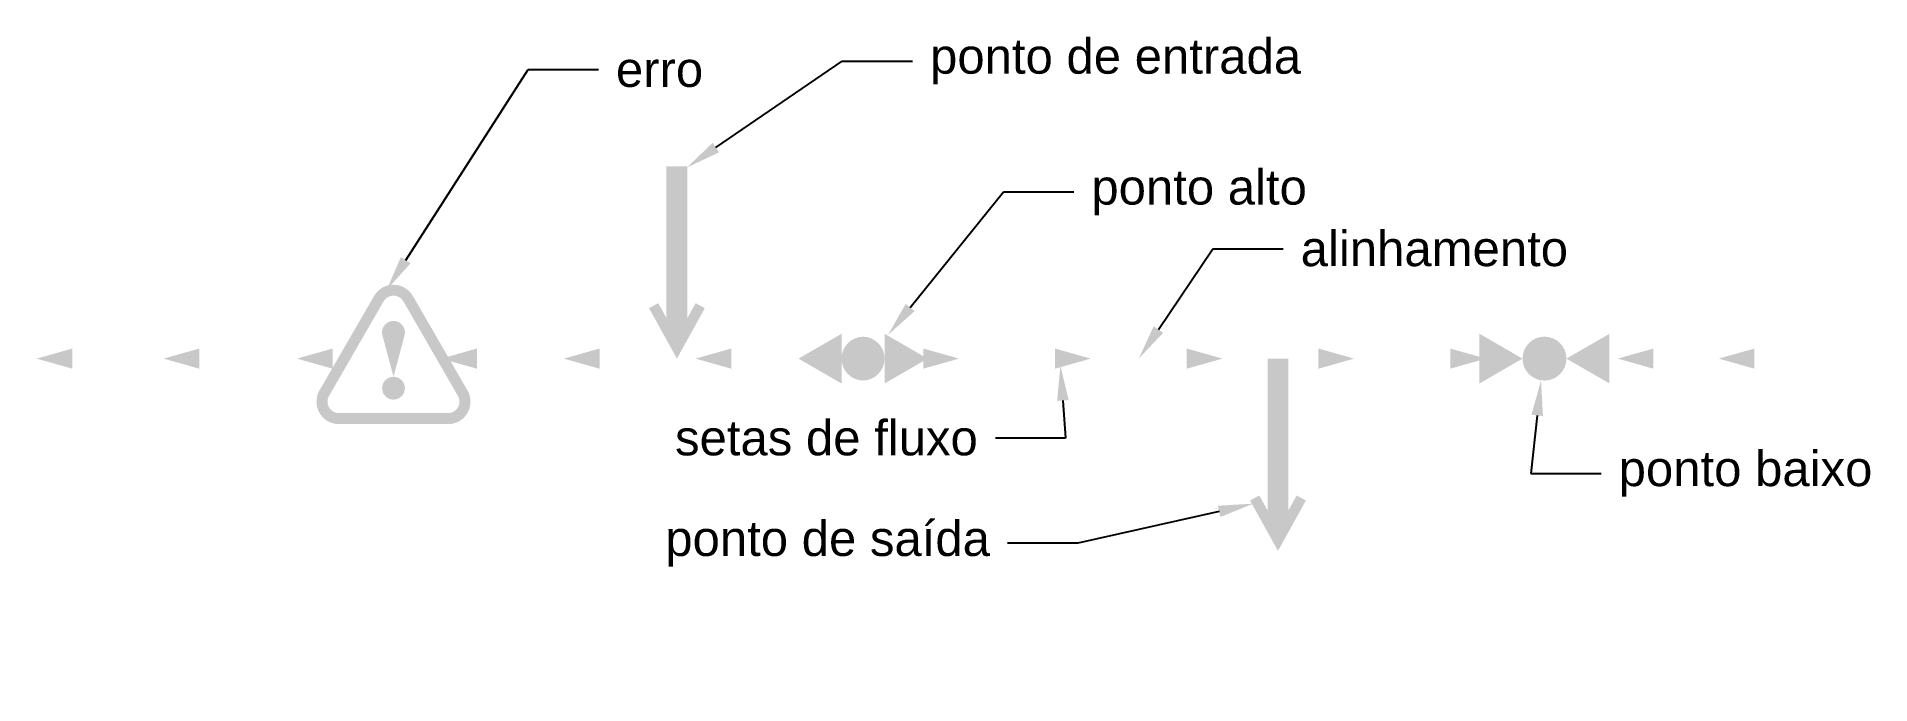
# Model space of a CAD drawing. Header units: metres. Extents: x 670141 to 672337, y 7191728 to 7192607.
# Drawn here: x 670141.2 to 670203.8, y 7192130.6 to 7192152.8 of the extents above; entities that cross this region are included whole.
import ezdxf
from ezdxf import colors
from ezdxf.entities.mleader import LeaderData, LeaderLine
from ezdxf.math import Vec2, Vec3

# ---------------------------------------------------------------- set-up
doc = ezdxf.new("R2010")
doc.units = ezdxf.units.M
doc.styles.get("Standard").update_dxf_attribs({"font": 'arial.ttf'})

# ---------------------------------------------------------------- blocks, each defined once
blk = doc.blocks.new('seta')
h = blk.add_hatch(color=1)
h.dxf.hatch_style = 1
h.paths.add_polyline_path([(-4.07, 1.15), (-4.07, -1.15), (0, 0)])
blk = doc.blocks.new('PontoAlto')
h = blk.add_hatch(color=1)
h.dxf.hatch_style = 1
h.paths.add_polyline_path([(5, 5.66), (5, -5.66), (14.8, 0)])
h.paths.add_polyline_path([(0, 5), (0, -5, 1)])
blk = doc.blocks.new('PontoSai')
h = blk.add_hatch(color=1)
h.dxf.hatch_style = 1
h.paths.add_polyline_path([(32.31, 6.35), (31.15, 4.26), (34.55, 2.38), (0, 2.38), (0, -2.38), (34.55, -2.38), (31.15, -4.26), (32.31, -6.35), (43.79, 0)])
blk = doc.blocks.new('PontoBaixo')
h = blk.add_hatch(color=1)
h.dxf.hatch_style = 1
h.paths.add_polyline_path([(0, 5, 1), (0, -5)])
h.paths.add_polyline_path([(-14.8, 5.66), (-14.8, -5.66), (-5, 0)])
blk = doc.blocks.new('PontoEntra')
h = blk.add_hatch(color=1)
h.dxf.hatch_style = 1
h.paths.add_polyline_path([(11.48, -6.35), (12.63, -4.26), (9.23, -2.38), (43.79, -2.38), (43.79, 2.38), (9.23, 2.38), (12.63, 4.26), (11.48, 6.35), (0, 0)])
blk = doc.blocks.new('blocoErro')
h = blk.add_hatch(color=256)
h.dxf.hatch_style = 1
h.paths.add_polyline_path([(-1.13, 7.83, -0.57735), (1.13, 7.83), (7.34, -2.94, -0.128399), (7.51, -3.57), (8.77, -3.57, 0.129998), (8.43, -2.31), (2.21, 8.45, 0.57735), (-2.21, 8.45), (-8.43, -2.31, 0.57735), (-6.21, -6.14), (6.21, -6.14, 0.416121), (8.77, -3.57), (7.51, -3.57, -0.417966), (6.21, -4.89), (-6.21, -4.89, -0.57735), (-7.34, -2.94)])
h.paths.add_polyline_path([(1.26, 3.97, 1.301351), (-1.26, 3.97), (0, -0.75)], flags=17)
h.paths.add_polyline_path([(-1.3, -2.05, 1), (1.3, -2.05, 1)], flags=17)

msp = doc.modelspace()

# ---------------------------------------------------------------- block references
at = {"xscale": 0.15, "yscale": 0.15, "zscale": 0.15, "rotation": 90}
msp.add_blockref('PontoEntra', (670163.025, 7192141.767), dxfattribs=at)
at = {"xscale": 0.3, "yscale": 0.3, "zscale": 0.3}
msp.add_blockref('blocoErro', (670153.343, 7192141.372), dxfattribs=at)
at = {"color": 1}
for name, p, xscale, yscale, zscale, rotation in [('seta', (670141.154, 7192141.767), 0.3, 0.3, 0.3, 180), ('seta', (670145.491, 7192141.767), 0.3, 0.3, 0.3, 180), ('seta', (670150.047, 7192141.767), 0.3, 0.3, 0.3, 180), ('seta', (670154.972, 7192141.767), 0.3, 0.3, 0.3, 180), ('seta', (670159.161, 7192141.767), 0.3, 0.3, 0.3, 180), ('seta', (670163.661, 7192141.767), 0.3, 0.3, 0.3, 180), ('seta', (670168.161, 7192141.767), 0.3, 0.3, 0.3, 180), ('PontoSai', (670183.557, 7192141.767), 0.15, 0.15, 0.15, 270)]:
    msp.add_blockref(name, p, dxfattribs=dict(at, xscale=xscale, yscale=yscale, zscale=zscale, rotation=rotation))
for name, p, xscale, yscale, zscale in [('PontoAlto', (670169.398, 7192141.767), -0.15, 0.15, 0.15), ('PontoAlto', (670169.368, 7192141.767), 0.15, 0.15, 0.15), ('seta', (670172.661, 7192141.767), 0.3, 0.3, 0.3), ('seta', (670177.161, 7192141.767), 0.3, 0.3, 0.3), ('seta', (670181.661, 7192141.767), 0.3, 0.3, 0.3), ('seta', (670186.161, 7192141.767), 0.3, 0.3, 0.3), ('seta', (670190.661, 7192141.767), 0.3, 0.3, 0.3), ('PontoBaixo', (670192.66, 7192141.767), 0.15, 0.15, 0.15), ('PontoBaixo', (670192.66, 7192141.767), -0.15, 0.15, 0.15), ('seta', (670195.161, 7192141.767), -0.3, 0.3, 0.3), ('seta', (670198.613, 7192141.767), -0.3, 0.3, 0.3)]:
    msp.add_blockref(name, p, dxfattribs=dict(at, xscale=xscale, yscale=yscale, zscale=zscale))

# ---------------------------------------------------------------- leaders
at = {"color": 0}
ml = msp.add_multileader_mtext('Standard', dxfattribs=at)
ml.set_content('ponto de entrada')
ml.set_leader_properties()
ml.build(insert=Vec2(0, 0))
ml.multileader.update_dxf_attribs({"arrow_head_size": 1.2})
ctx = ml.context
ctx.base_point, ctx.char_height, ctx.arrow_head_size, ctx.landing_gap_size, ctx.plane_origin = Vec3(670171.072, 7192151.931), 1.2, 1.2, 0.6, Vec3(670189.152, 7192151.409)
notes = []
notes.append((ctx, [(0, (1, 1, 0), (670168.672, 7192151.931), (1, 0), 2.4, [(0, [(670163.367, 7192148.296)], 0, [])])]))
ctx.mtext.insert, ctx.mtext.flow_direction = Vec3(670171.672, 7192152.698), 5
ml = msp.add_multileader_mtext('Standard', dxfattribs=at)
ml.set_content('erro')
ml.set_leader_properties()
ml.build(insert=Vec2(0, 0))
ml.multileader.update_dxf_attribs({"arrow_head_size": 1.2})
ctx = ml.context
ctx.base_point, ctx.char_height, ctx.arrow_head_size, ctx.landing_gap_size, ctx.plane_origin = Vec3(670160.341, 7192151.638), 1.2, 1.2, 0.6, Vec3(670153.114, 7192144.121)
notes.append((ctx, [(0, (1, 1, 0), (670157.941, 7192151.638), (1, 0), 2.4, [(0, [(670153.114, 7192144.121)], 0, [])])]))
ctx.mtext.insert, ctx.mtext.flow_direction = Vec3(670160.941, 7192152.248), 5
ml = msp.add_multileader_mtext('Standard', dxfattribs=at)
ml.set_content('ponto alto')
ml.set_leader_properties()
ml.build(insert=Vec2(0, 0))
ml.multileader.update_dxf_attribs({"arrow_head_size": 1.2})
ctx = ml.context
ctx.base_point, ctx.char_height, ctx.arrow_head_size, ctx.landing_gap_size, ctx.plane_origin = Vec3(670176.582, 7192147.462), 1.2, 1.2, 0.6, Vec3(670170.238, 7192142.58)
notes.append((ctx, [(0, (1, 1, 0), (670174.182, 7192147.462), (1, 0), 2.4, [(0, [(670170.238, 7192142.58)], 0, [])])]))
ctx.mtext.insert, ctx.mtext.flow_direction = Vec3(670177.182, 7192148.228), 5
ml = msp.add_multileader_mtext('Standard', dxfattribs=at)
ml.set_content('alinhamento')
ml.set_leader_properties()
ml.build(insert=Vec2(0, 0))
ml.multileader.update_dxf_attribs({"arrow_head_size": 1.2})
ctx = ml.context
ctx.base_point, ctx.char_height, ctx.arrow_head_size, ctx.landing_gap_size, ctx.plane_origin = Vec3(670183.733, 7192145.515), 1.2, 1.2, 0.6, Vec3(670178.889, 7192141.767)
notes.append((ctx, [(0, (1, 1, 0), (670181.333, 7192145.515), (1, 0), 2.4, [(0, [(670178.801, 7192141.767)], 0, [])])]))
ctx.mtext.insert, ctx.mtext.flow_direction = Vec3(670184.333, 7192146.125), 5
ml = msp.add_multileader_mtext('Standard', dxfattribs=at)
ml.set_content('setas de fluxo')
ml.set_leader_properties()
ml.build(insert=Vec2(0, 0))
ml.multileader.update_dxf_attribs({"arrow_head_size": 1.2})
ctx = ml.context
ctx.base_point, ctx.char_height, ctx.arrow_head_size, ctx.landing_gap_size, ctx.plane_origin = Vec3(670162.473, 7192139.054), 1.2, 1.2, 0.6, Vec3(670182.962, 7192133.632)
ctx.text_align_type = 2
notes.append((ctx, [(1, (1, 1, 0), (670176.303, 7192139.054), (-1, 0), 2.4, [(0, [(670176.123, 7192141.533)], 0, [])])]))
ctx.mtext.insert, ctx.mtext.alignment, ctx.mtext.flow_direction = Vec3(670173.303, 7192139.664), 3, 5
ml = msp.add_multileader_mtext('Standard', dxfattribs=at)
ml.set_content('ponto baixo')
ml.set_leader_properties()
ml.build(insert=Vec2(0, 0))
ml.multileader.update_dxf_attribs({"arrow_head_size": 1.2})
ctx = ml.context
ctx.base_point, ctx.char_height, ctx.arrow_head_size, ctx.landing_gap_size, ctx.plane_origin = Vec3(670194.594, 7192137.846), 1.2, 1.2, 0.6, Vec3(670189.75, 7192134.097)
notes.append((ctx, [(0, (1, 1, 0), (670192.194, 7192137.846), (1, 0), 2.4, [(0, [(670192.543, 7192141.022)], 0, [])])]))
ctx.mtext.insert, ctx.mtext.flow_direction = Vec3(670195.194, 7192138.612), 5
ml = msp.add_multileader_mtext('Standard', dxfattribs=at)
ml.set_content('ponto de saída')
ml.set_leader_properties()
ml.build(insert=Vec2(0, 0))
ml.multileader.update_dxf_attribs({"arrow_head_size": 1.2})
ctx = ml.context
ctx.base_point, ctx.char_height, ctx.arrow_head_size, ctx.landing_gap_size, ctx.plane_origin = Vec3(670162.208, 7192135.461), 1.2, 1.2, 0.6, Vec3(670183.272, 7192131.967)
ctx.text_align_type = 2
notes.append((ctx, [(1, (1, 1, 0), (670176.718, 7192135.461), (-1, 0), 2.4, [(0, [(670182.717, 7192136.815)], 0, [])])]))
ctx.mtext.insert, ctx.mtext.alignment, ctx.mtext.flow_direction = Vec3(670173.718, 7192136.227), 3, 5
for ctx, leaders in notes:
    for number, flags, end, landing, length, lines in leaders:
        leader = LeaderData()
        leader.index, (leader.has_last_leader_line, leader.has_dogleg_vector, leader.attachment_direction) = number, flags
        leader.last_leader_point, leader.dogleg_vector, leader.dogleg_length = Vec3(end), Vec3(landing), length
        for number, points, colour, breaks in lines:
            line = LeaderLine()
            line.index, line.vertices, line.color, line.breaks = number, Vec3.list(points), colors.encode_raw_color(colour), breaks
            leader.lines.append(line)
        ctx.leaders.append(leader)

doc.saveas('drawing.dxf')
